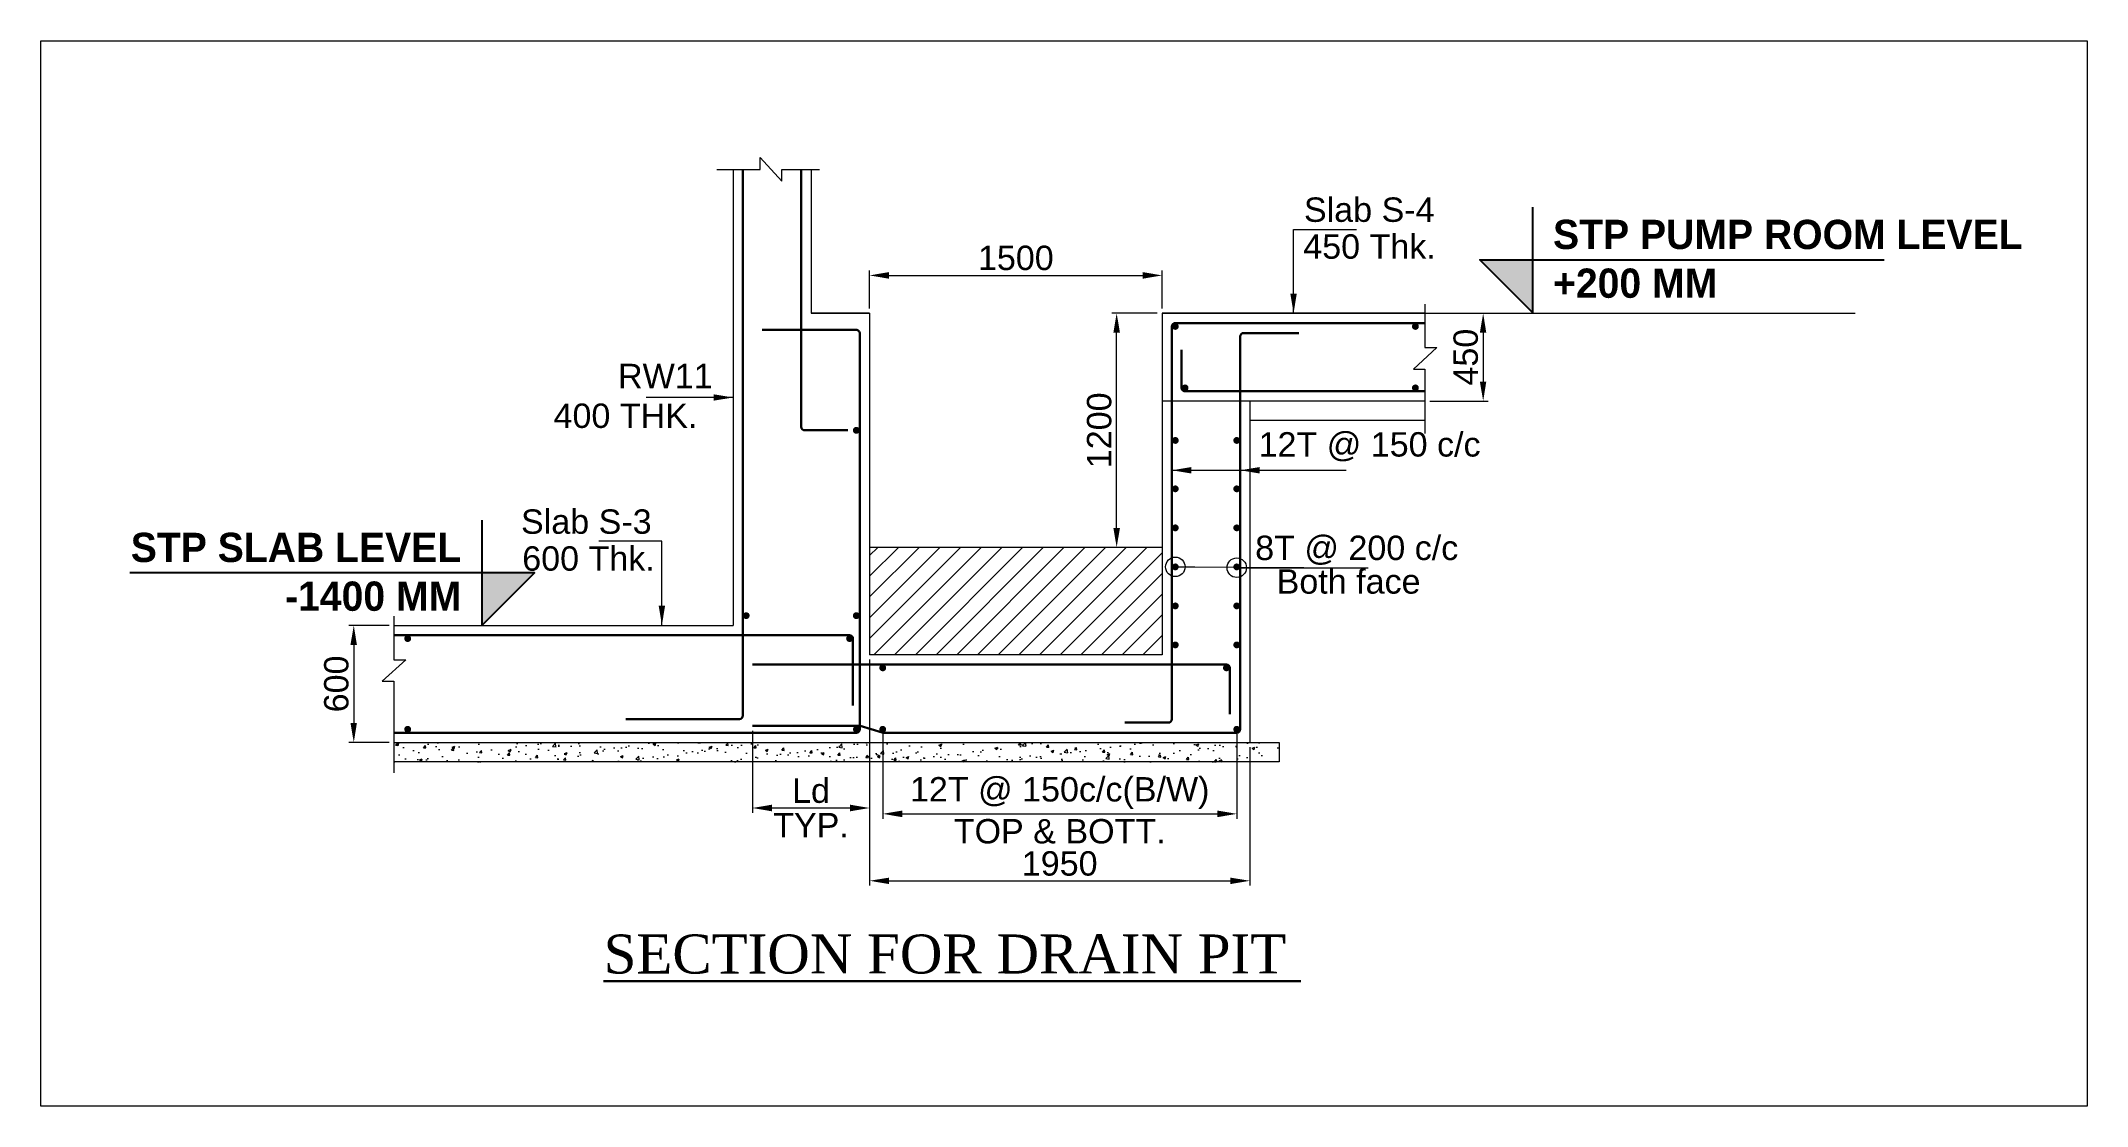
# Model space of a CAD drawing. Header units: millimetres. Extents: x 99112 to 332273, y 431815 to 552227.
# Drawn here: x 295212 to 305702, y 466644 to 472104 of the extents above; entities that cross this region are included whole.
import ezdxf

# ---------------------------------------------------------------- set-up
doc = ezdxf.new("R2010")
doc.units = ezdxf.units.MM
doc.header["$LTSCALE"] = 100
doc.header["$MEASUREMENT"] = 0
for name, color, linetype, lineweight in [('CONCRETE', 7, 'Continuous', 20), ('DIM', 8, 'Continuous', 13), ('DONUT', 2, 'Continuous', 20), ('MAIN TEXT', 6, 'Continuous', 30), ('P.C.C HATCH', 8, 'Continuous', 20), ('REINF', 4, 'Continuous', 30), ('S- LEVEL', 1, 'Continuous', 25), ('SHADE', 252, 'Continuous', 13), ('TEXT', 255, 'Continuous', 25)]:
    doc.layers.add(name, color=color, linetype=linetype, lineweight=lineweight)
doc.styles.add('03_ALL SECTIONS.$0$STD-125', font='', dxfattribs={"height": 250})
doc.styles.add('ARIAL', font='arial.ttf')
doc.styles.add('TIMES NEW ROMAN', font='times.ttf', dxfattribs={"width": 0.8, "height": 12})
doc.styles.get('03_ALL SECTIONS.$0$STD-125').set_extended_font_data('Century Gothic')
doc.dimstyles.new('50', dxfattribs={"dimscale": 50, "dimtxt": 2.5, "dimasz": 2, "dimexe": 0.5, "dimexo": 0.5, "dimgap": 0.5, "dimtad": 1, "dimdec": 0, "dimzin": 3, "dimdsep": 46, "dimtxsty": 'ARIAL', "dimcen": 0, "dimdle": 1, "dimclrd": 256, "dimclre": 256, "dimclrt": 7, "dimadec": 0, "dimazin": 0, "dimtfac": 1, "dimtdec": 0, "dimtmove": 0, "dimatfit": 3, "dimfxl": 0, "dimtolj": 1, "dimtzin": 0, "dimlwd": -1, "dimlwe": -1, "dimarcsym": 0})

msp = doc.modelspace()

# ---------------------------------------------------------------- texts
at = {"layer": 'MAIN TEXT', "style": 'TIMES NEW ROMAN'}
msp.add_text('%%uSECTION FOR DRAIN PIT ', height=200, rotation=0.00358, dxfattribs=at).set_placement((298096.7, 467323.6, 388.2))
at = {"layer": 'S- LEVEL', "ltscale": 1000, "char_height": 150, "width": 3235.745, "style": '03_ALL SECTIONS.$0$STD-125'}
for s, insert, attachment_point in [('{\\fCentury Gothic|b1|i0|c0|p34;\\C1;STP PUMP ROOM\\C256; \\C1;LEVEL\\C256; \\P+200 MM }', (302964.2, 471187.2, 389.1), 1), ('{\\fCentury Gothic|b1|i0|c0|p34;\\C1;STP SLAB\\C256; \\C1;LEVEL\\C256; \\P-1400 MM }', (297366.6, 469582.8, 389.1), 3)]:
    msp.add_mtext(s, dxfattribs=dict(at, insert=insert, attachment_point=attachment_point))
at = {"layer": 'TEXT', "style": 'ARIAL'}
for s, rotation, p in [('Slab S-4', 0, (301687.1, 471176.5, 389.1)), ('450 Thk.', 360, (301683.6, 470987.5, 389.1)), ('RW11', 360, (298170.7, 470323.9, 389.1)), ('400 THK.', 360, (297840.1, 470120.1, 389.1)), ('Slab S-3', 360, (297673.3, 469577.6)), ('600 Thk.', 0, (297679.5, 469388.5))]:
    msp.add_text(s, height=125, rotation=rotation, dxfattribs=at).set_placement(p)
for s, p in [('12T @ 150 c/c', (301454.6, 469973.4, 389.1)), ('8T @ 200 c/c', (301437.2, 469443, 389.1)), ('Both face', (301547.1, 469270.7, 389.1))]:
    msp.add_text(s, height=125, dxfattribs=at).set_placement(p)

# ---------------------------------------------------------------- blocks, each defined once
blk = doc.blocks.new('*D907')
at = {"layer": 'DIM', "transparency": 16777216}
for p, q in [((296997, 469108), (296791, 469108)), ((296816, 469008), (296816, 468608)), ((296997, 468508), (296791, 468508))]:
    blk.add_line(p, q, dxfattribs=at)
for points in [[(296832, 469008), (296799, 469008), (296816, 469108)], [(296799, 468608), (296832, 468608), (296816, 468508)]]:
    blk.add_solid(points, dxfattribs=at)
at = {"layer": 'DIM', "color": 7, "transparency": 16777216, "insert": (296727, 468808), "char_height": 125, "attachment_point": 5, "rotation": 90, "style": 'ARIAL'}
blk.add_mtext('\\A1;600', dxfattribs=at)
blk = doc.blocks.new('*D909')
at = {"layer": 'DIM', "transparency": 16777216}
for p, q in [((302333, 470708), (302631, 470708)), ((302606, 470608), (302606, 470358)), ((302333, 470258), (302631, 470258))]:
    blk.add_line(p, q, dxfattribs=at)
for points in [[(302622, 470608), (302589, 470608), (302606, 470708)], [(302589, 470358), (302622, 470358), (302606, 470258)]]:
    blk.add_solid(points, dxfattribs=at)
at = {"layer": 'DIM', "color": 7, "transparency": 16777216, "insert": (302517, 470483), "char_height": 125, "attachment_point": 5, "rotation": 90, "style": 'ARIAL'}
blk.add_mtext('\\A1;450', dxfattribs=at)
blk = doc.blocks.new('*D908')
at = {"layer": 'DIM', "transparency": 16777216}
for p, q in [((299460, 468585), (299460, 468147)), ((298860, 468568), (298860, 468147)), ((298960, 468172), (299360, 468172))]:
    blk.add_line(p, q, dxfattribs=at)
for points in [[(298960, 468189), (298960, 468155), (298860, 468172)], [(299360, 468155), (299360, 468189), (299460, 468172)]]:
    blk.add_solid(points, dxfattribs=at)
at = {"layer": 'DIM', "color": 7, "transparency": 16777216, "char_height": 125, "attachment_point": 5, "style": 'ARIAL'}
for s, insert in [('\\A1;Ld', (299160, 468260)), ('TYP.', (299160, 468084))]:
    blk.add_mtext(s, dxfattribs=dict(at, insert=insert))
blk = doc.blocks.new('*D910')
at = {"layer": 'DIM', "transparency": 16777216}
for p, q in [((300935, 470708), (300702, 470708)), ((300727, 469608), (300727, 470608)), ((300935, 469508), (300702, 469508))]:
    blk.add_line(p, q, dxfattribs=at)
for points in [[(300744, 470608), (300710, 470608), (300727, 470708)], [(300710, 469608), (300744, 469608), (300727, 469508)]]:
    blk.add_solid(points, dxfattribs=at)
at = {"layer": 'DIM', "color": 7, "transparency": 16777216, "insert": (300638, 470108), "char_height": 125, "attachment_point": 5, "rotation": 90, "style": 'ARIAL'}
blk.add_mtext('\\A1;1200', dxfattribs=at)
blk = doc.blocks.new('*D911')
at = {"layer": 'DIM', "transparency": 16777216}
for p, q in [((299460, 470733), (299460, 470927)), ((299560, 470902), (300860, 470902)), ((300960, 470733), (300960, 470927))]:
    blk.add_line(p, q, dxfattribs=at)
for points in [[(299560, 470919), (299560, 470885), (299460, 470902)], [(300860, 470885), (300860, 470919), (300960, 470902)]]:
    blk.add_solid(points, dxfattribs=at)
at = {"layer": 'DIM', "color": 7, "transparency": 16777216, "insert": (300210, 470991), "char_height": 125, "attachment_point": 5, "style": 'ARIAL'}
blk.add_mtext('\\A1;1500', dxfattribs=at)
blk = doc.blocks.new('03_ALL SECTIONS.$0$A$C3CA661EA')
at = {"layer": 'S- LEVEL', "ltscale": 1000}
h = blk.add_hatch(color=67, dxfattribs=at)
h.dxf.hatch_style = 1
h.paths.add_polyline_path([(0, 300), (-300, 300), (0, 0)])
blk.add_lwpolyline([(0, 600), (0, 0), (-300, 300), (2004, 300)], dxfattribs=at)
blk = doc.blocks.new('*D913')
at = {"layer": 'DIM', "transparency": 16777216}
for p, q in [((299528, 468550), (299528, 468117)), ((301343, 468550), (301343, 468117)), ((299628, 468142), (301243, 468142))]:
    blk.add_line(p, q, dxfattribs=at)
for points in [[(299628, 468159), (299628, 468125), (299528, 468142)], [(301243, 468125), (301243, 468159), (301343, 468142)]]:
    blk.add_solid(points, dxfattribs=at)
at = {"layer": 'DIM', "color": 7, "transparency": 16777216, "char_height": 125, "attachment_point": 5, "style": 'ARIAL'}
for s, insert in [('\\A1;12T @ 150c/c(B/W)', (300435, 468249)), ('TOP & BOTT.', (300435, 468052))]:
    blk.add_mtext(s, dxfattribs=dict(at, insert=insert))
blk = doc.blocks.new('*D912')
at = {"layer": 'DIM', "transparency": 16777216}
for p, q in [((299460, 468933), (299460, 467774)), ((301410, 468483), (301410, 467774)), ((299560, 467799), (301310, 467799))]:
    blk.add_line(p, q, dxfattribs=at)
for points in [[(299560, 467815), (299560, 467782), (299460, 467799)], [(301310, 467782), (301310, 467815), (301410, 467799)]]:
    blk.add_solid(points, dxfattribs=at)
at = {"layer": 'DIM', "color": 7, "transparency": 16777216, "insert": (300435, 467887), "char_height": 125, "attachment_point": 5, "style": 'ARIAL'}
blk.add_mtext('\\A1;1950', dxfattribs=at)

# ---------------------------------------------------------------- dimensions: what is measured, and where the dimension line sits
at = {"layer": 'DIM'}
dim = msp.add_linear_dim(base=(300960.2, 470902.1), p1=(299460.2, 470707.9, 389.1), p2=(300960.2, 470707.9, 389.1), dimstyle='50', dxfattribs=at)
dim.commit()
dim.dimension.update_dxf_attribs({"geometry": '*D911', "text_midpoint": (300210.2, 470990.9)})
for base, p1, p2, angle, picture, middle in [((300726.9, 470707.9), (300960.2, 469507.9, 389.1), (300960.2, 470707.9, 389.1), 90, '*D910', (300638.1, 470107.9)), ((302605.7, 470257.9, 389.1), (302307.6, 470707.9, 389.1), (302307.6, 470257.9, 389.1), 90, '*D909', (302516.9, 470482.9, 389.1)), ((296815.8, 468507.9, 389.1), (297021.6, 469107.9, 389.1), (297021.6, 468507.9, 389.1), 90, '*D907', (296727, 468807.9, 389.1)), ((301410.2, 467798.5, 401.4), (299460.2, 468957.9, 389.1), (301410.2, 468507.9, 389.1), 180, '*D912', (300435.2, 467887.4, 401.4))]:
    dim = msp.add_linear_dim(base=base, p1=p1, p2=p2, angle=angle, dimstyle='50', dxfattribs=at)
    dim.commit()
    dim.dimension.update_dxf_attribs({"geometry": picture, "text_midpoint": middle})
dim = msp.add_linear_dim(base=(299460.2, 468172, 12.3), p1=(298860.2, 468592.9, 401.4), p2=(299460.2, 468610.4, 401.4), text='Ld\\XTYP.', dimstyle='50', dxfattribs=at)
dim.commit()
dim.dimension.update_dxf_attribs({"geometry": '*D908', "text_midpoint": (299160.2, 468172, 12.3)})
dim = msp.add_linear_dim(base=(301342.7, 468142.1, 401.4), p1=(299527.7, 468575.4, 401.4), p2=(301342.7, 468575.4, 401.4), angle=180, text='12T @ 150c/c(B/W)\\XTOP & BOTT.', dimstyle='50', dxfattribs=at)
dim.commit()
dim.dimension.update_dxf_attribs({"geometry": '*D913', "text_midpoint": (300435.2, 468142.1, 401.4)})

# ---------------------------------------------------------------- hatches: boundary and pattern name
at = {"layer": 'P.C.C HATCH'}
h = msp.add_hatch(dxfattribs=at)
h.set_pattern_fill('AR-CONC', color=256, scale=20, style=0)
h.set_pattern_definition([(50, (224607.46, 496142.98), (143.45204, -12.55043), [15, -165]), (355, (224607.46, 496142.98), (-27.75027, 150.43843), [12, -132]), (100.4514, (224619.41, 496141.94), (115.70188, 137.8879), [12.74804, -140.22842]), (46.1842, (224607.46, 496182.98), (213.4482, -33.1038), [22.5, -247.5]), (96.6356, (224625.25, 496180.22), (186.93254, 194.8236), [19.12206, -210.3426]), (351.1842, (224607.46, 496182.98), (186.9324, 194.8237), [18, -198]), (21, (224627.46, 496172.98), (119.38141, -80.52378), [15, -165]), (326, (224627.46, 496172.98), (48.66307, 145.03), [12, -132]), (71.4514, (224637.41, 496166.27), (168.04453, 64.5061), [12.74804, -140.22842]), (37.5, (224607.46, 496142.98), (2.43197, 66.57877), [0, -130.4, 0, -134, 0, -132.5]), (7.5, (224607.46, 496142.98), (52.61391, 78.88234), [0, -76.4, 0, -127.4, 0, -50.5]), (327.5, (224562.86, 496142.98), (106.764487, -4.510974), [0, -50, 0, -156, 0, -207]), (317.5, (224542.86, 496142.98), (116.63723, 20.021), [0, -65, 0, -103.6, 0, -147])])
h.paths.add_polyline_path([(299610.2, 468507.9), (297021.6, 468507.9), (297021.6, 468407.9), (299610.2, 468407.9)])
h = msp.add_hatch(dxfattribs=at)
h.set_pattern_fill('AR-CONC', color=256, scale=20, style=0)
h.set_pattern_definition([(50, (-34222.68, -13027.82), (143.452037, -12.550427), [15, -165]), (355, (-34222.68, -13027.82), (-27.750267, 150.438427), [12, -132]), (100.4514, (-34210.72, -13028.87), (115.701876, 137.88791), [12.748038, -140.228422]), (46.1842, (-34222.68, -12987.82), (213.44821, -33.103803), [22.5, -247.5]), (96.6356, (-34204.9, -12990.58), (186.93254, 194.823574), [19.12206, -210.3426]), (351.1842, (-34222.68, -12987.82), (186.93239, 194.82372), [18, -198]), (21, (-34202.68, -12997.82), (119.38141, -80.523778), [15, -165]), (326, (-34202.68, -12997.82), (48.663066, 145.03001), [12, -132]), (71.4514, (-34192.73, -13004.53), (168.044526, 64.5061), [12.748038, -140.228422]), (37.5, (-34222.68, -13027.824), (2.431971, 66.5787708), [0, -130.4, 0, -134, 0, -132.5]), (7.5, (-34222.68, -13027.824), (52.6139075, 78.882342), [0, -76.4, 0, -127.4, 0, -50.5]), (327.5, (-34267.28, -13027.824), (106.764487, -4.5109743), [0, -50, 0, -156, 0, -207]), (317.5, (-34287.28, -13027.82), (116.637234, 20.020996), [0, -65, 0, -103.6, 0, -147])])
h.paths.add_polyline_path([(299607.9, 468507.9), (299607.9, 468407.9), (301560.2, 468407.9), (301560.2, 468507.9)])
at = {"layer": 'SHADE'}
h = msp.add_hatch(dxfattribs=at)
h.set_pattern_fill('ANSI31', color=256, scale=600, style=0)
h.set_pattern_definition([(45, (-34222.68, -13027.824), (-53.033009, 53.033009), [])])
h.paths.add_polyline_path([(300960.2, 468957.9), (300960.2, 469507.9), (299460.2, 469507.9), (299460.2, 468957.9)])

# ---------------------------------------------------------------- linework, layer by layer
at = {"layer": 'CONCRETE'}
for p, q in [((298760.2, 471444.6, 389.1), (298760.2, 469107.9, 389.1)), ((299160.2, 471444.6, 389.1), (299160.2, 470707.9, 389.1)), ((299160.2, 470707.9, 389.1), (299460.2, 470707.9, 389.1)), ((299460.2, 470707.9, 389.1), (299160.2, 470707.9, 389.1)), ((299460.2, 470707.9, 389.1), (299460.2, 468957.9, 389.1)), ((302307.6, 470707.9, 389.1), (300960.2, 470707.9, 389.1)), ((300960.2, 470707.9, 389.1), (300960.2, 468957.9, 389.1)), ((300960.2, 470707.9, 389.1), (302307.6, 470707.9, 389.1)), ((302307.6, 470257.9, 389.1), (300960.2, 470257.9, 389.1)), ((301410.2, 470257.9, 389.1), (301410.2, 468507.9, 389.1)), ((302307.6, 470157.9, 389.1), (301410.2, 470157.9, 389.1)), ((300960.2, 469507.9, 389.1), (299460.2, 469507.9, 389.1)), ((297021.6, 469107.9, 389.1), (298760.2, 469107.9, 389.1)), ((300960.2, 468957.9, 389.1), (299460.2, 468957.9, 389.1)), ((297021.6, 468507.9, 389.1), (301560.2, 468507.9, 389.1)), ((301560.2, 468507.9, 389.1), (301560.2, 468407.9, 389.1)), ((301560.2, 468407.9, 389.1), (297021.6, 468407.9, 389.1))]:
    msp.add_line(p, q, dxfattribs=at)
msp.add_lwpolyline([(298676.8, 471444.6), (298899.3, 471444.6), (298899.3, 471505.9), (299010.1, 471385.1), (299010.1, 471444.6), (299203.7, 471444.6)], dxfattribs=at)
at = {"layer": 'CONCRETE', "elevation": 389.1}
for points in [[(302307.6, 470754.8), (302307.6, 470532.3), (302368.9, 470532.3), (302248.1, 470421.5), (302307.6, 470421.5), (302307.6, 470091.6)], [(297021.6, 469154.8), (297021.6, 468932.3), (297082.8, 468932.3), (296962, 468821.5), (297021.6, 468821.5), (297021.6, 468352.7)]]:
    msp.add_lwpolyline(points, dxfattribs=at)
at = {"layer": 'DIM'}
msp.add_line((302307.6, 470707.9, 389.1), (304513.2, 470707.9, 389.1), dxfattribs=at)
msp.add_lwpolyline([(295212.1, 472103.9), (305702, 472103.9), (305702, 466644.1), (295212.1, 466644.1)], close=True, dxfattribs=at)
at = {"layer": 'DONUT', "const_width": 17.5}
for points, elevation in [([(301036.5, 470640.4, -1), (301019, 470640.4, -1)], 389.1), ([(302267.3, 470640.4, -1), (302249.8, 470640.4, -1)], 389.1), ([(301086.5, 470325.4, 1), (301069, 470325.4, 1)], 389.1), ([(302267.3, 470325.4, 1), (302249.8, 470325.4, 1)], 389.1), ([(299401.2, 470107.9, -1), (299383.7, 470107.9, -1)], 389.1), ([(301036.5, 470056, -1), (301019, 470056, -1)], 389.1), ([(301333.9, 470056, 1), (301351.4, 470056, 1)], 389.1), ([(301036.5, 469807.9, -1), (301019, 469807.9, -1)], 389.1), ([(301333.9, 469807.9, 1), (301351.4, 469807.9, 1)], 389.1), ([(301036.5, 469607.9, -1), (301019, 469607.9, -1)], 389.1), ([(301333.9, 469607.9, 1), (301351.4, 469607.9, 1)], 389.1), ([(301036.5, 469407.9, -1), (301019, 469407.9, -1)], 389.1), ([(301333.9, 469407.9, 1), (301351.4, 469407.9, 1)], 389.1), ([(301036.5, 469207.9, -1), (301019, 469207.9, -1)], 389.1), ([(301333.9, 469207.9, 1), (301351.4, 469207.9, 1)], 389.1), ([(298836.5, 469157.9, -1), (298819, 469157.9, -1)], 389.1), ([(297083.7, 469040.4, 1), (297101.2, 469040.4, 1)], 778.2), ([(299349, 469040.4, 1), (299366.5, 469040.4, 1)], 401.4), ([(301036.5, 469007.9, -1), (301019, 469007.9, -1)], 389.1), ([(301333.9, 469007.9, 1), (301351.4, 469007.9, 1)], 389.1), ([(299519, 468890.4, -1), (299536.5, 468890.4, -1)], 401.4), ([(301281, 468890.4, -1), (301298.5, 468890.4, -1)], 389.1), ([(297083.7, 468575.4, 1), (297101.2, 468575.4, 1)], 778.2), ([(297083.7, 468575.4, 1), (297101.2, 468575.4, 1)], 778.2), ([(299384, 468575.4, 1), (299401.5, 468575.4, 1)], 401.4), ([(299384, 468575.4, 1), (299401.5, 468575.4, 1)], 401.4), ([(299519, 468575.4, 1), (299536.5, 468575.4, 1)], 401.4), ([(301334, 468575.4, 1), (301351.5, 468575.4, 1)], 401.4)]:
    msp.add_lwpolyline(points, format="xyb", close=True, dxfattribs=dict(at, elevation=elevation))
msp.add_lwpolyline([(299401.2, 469157.9, -1), (299383.7, 469157.9, -1)], format="xyb", close=True, dxfattribs=at)
at = {"layer": 'REINF'}
for points, elevation in [([(298810.2, 471444.6), (298810.3, 468645.4, -0.414234), (298792.8, 468627.9), (298210.3, 468627.9)], 389.1), ([(299110.2, 471444.6), (299110.2, 470125.4, 0.4142096), (299127.7, 470107.9), (299348.1, 470107.9)], 389.1), ([(298910.2, 470622.9), (299390.2, 470622.9, -0.4142136), (299410.2, 470602.9), (299410.2, 468575.4, -0.4142136), (299392.7, 468557.9), (297021.6, 468557.9)], 389.1), ([(301660.2, 470606.4), (301377.7, 470606.4, 0.4142136), (301360.2, 470588.9), (301360.2, 468575.4, -0.4142136), (301342.7, 468557.9), (299527.7, 468557.9, -0.0480912), (299524.4, 468558.2), (299411.9, 468592.6, 0.0480912), (299408.5, 468592.9), (298860.2, 468592.9)], 401.4), ([(300768.5, 468609.4), (300992.7, 468609.4, 0.4142136), (301010.2, 468626.9), (301010.2, 470640.4, -0.4142252), (301027.7, 470657.9), (302308.6, 470657.9)], 389.1), ([(301060.2, 470520), (301060.2, 470325.4, 0.4142019), (301077.7, 470307.9), (302308.6, 470307.9)], 389.1), ([(299375.2, 468697), (299375.2, 469040.4, 0.4142136), (299357.7, 469057.9), (297021.6, 469057.9)], 389.1), ([(298860.4, 468907.9), (301289.7, 468907.9, -0.4142136), (301307.2, 468890.4), (301307.2, 468652.4)], 389.1)]:
    msp.add_lwpolyline(points, format="xyb", dxfattribs=dict(at, elevation=elevation))

# ---------------------------------------------------------------- block references
at = {"layer": 'S- LEVEL', "ltscale": 1000, "yscale": 0.8999999999999999, "zscale": 0.8999999999999999}
for p, xscale in [((302858.7, 470712.2, 389.1), 0.8999999999999999), ((297472.1, 469107.9, 389.1), -0.8999999999999999)]:
    msp.add_blockref('03_ALL SECTIONS.$0$A$C3CA661EA', p, dxfattribs=dict(at, xscale=xscale))

msp.set_redraw_order([(e.dxf.handle, doc.entitydb.next_handle()) for e in msp.query("TEXT MTEXT ATTDEF DIMENSION ARC_DIMENSION")])  # texts and dimensions are drawn at this point

# ---------------------------------------------------------------- leaders
at = {"layer": 'DIM'}
for points in [[(301633.9, 470707.9, 389.1), (301633.9, 471138.1, 389.1), (301956.6, 471138.1, 389.1)], [(298760.2, 470276.2, 389.1), (298315.3, 470276.2, 389.1)], [(298395.6, 469108.9), (298395.6, 469539.1), (298073, 469539.1)]]:
    msp.add_leader(points, dimstyle='50', dxfattribs=at)
for points, override in [([(301010.2, 469903.1, 389.1), (301903.5, 469903.1, 389.1)], {"dimgap": 0.5, "dimtad": 0}), ([(301360.2, 469903.1, 389.1), (301903.5, 469903.1, 389.1)], {"dimgap": 0.5, "dimtad": 0}), ([(301027.8, 469407.9, 389.1), (302016.7, 469403.6, 389.1)], {"dimgap": 0.5, "dimtad": 0, "dimldrblk": 'Origin'}), ([(301342.7, 469403.6, 389.1), (302014.1, 469403.6, 389.1)], {"dimgap": 0.5, "dimtad": 0, "dimldrblk": 'Origin'})]:
    msp.add_leader(points, dimstyle='50', override=override, dxfattribs=at)

doc.saveas('drawing.dxf')
